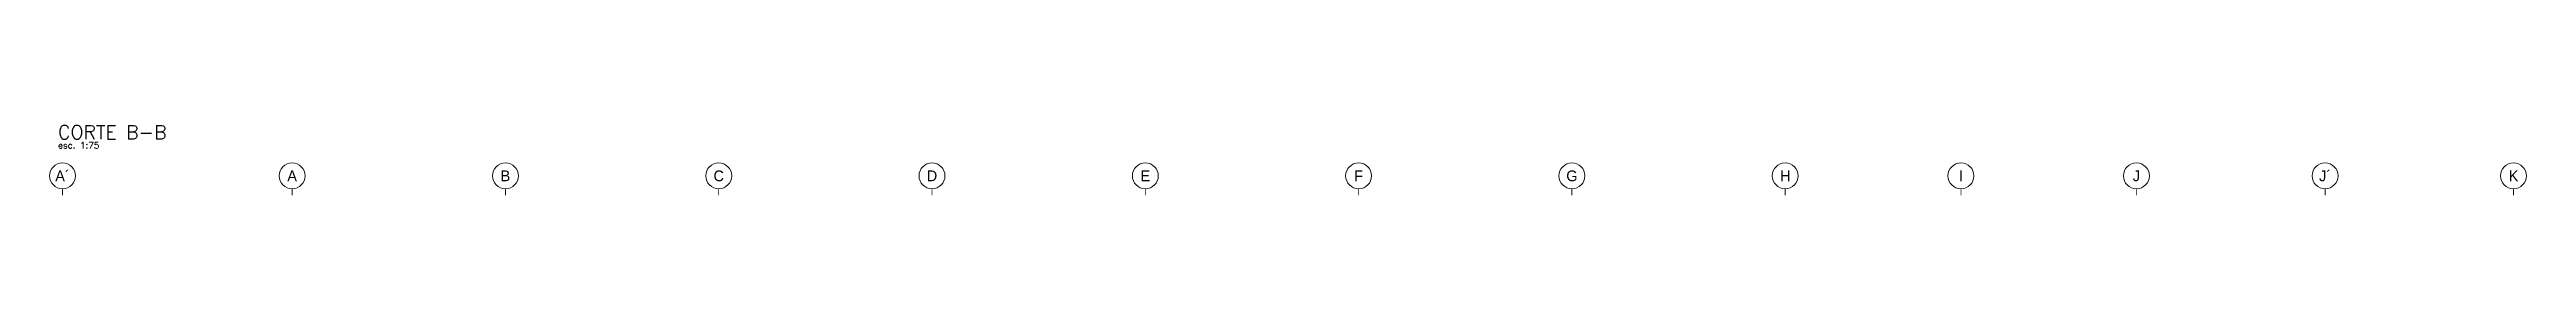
# Model space of a CAD drawing. Header units: metres. Extents: x 177 to 477, y -228 to -48.
# Drawn here: x 340.9 to 398.2, y -105.2 to -103.6 of the extents above; entities that cross this region are included whole.
import ezdxf
from ezdxf.enums import TextEntityAlignment as Align

# ---------------------------------------------------------------- set-up
doc = ezdxf.new("R2010")
doc.units = ezdxf.units.M
doc.linetypes.add('CYPE_RAYAPUNTO', pattern=[0.4125, 0.2025, -0.105, 0, -0.105])
doc.layers.add('EST_EJES', color=160, linetype='Continuous', lineweight=0)
doc.layers.add('LEYENDAS', color=160, linetype='Continuous')
doc.styles.get("Standard").update_dxf_attribs({"font": 'romans.shx'})
doc.styles.add('TX-LOCAL50', font='GOTHIC.TTF', dxfattribs={"height": 0.125})

msp = doc.modelspace()

# ---------------------------------------------------------------- texts
at = {"layer": 'LEYENDAS', "linetype": 'ByBlock', "ltscale": 0.5, "attachment_point": 1}
for s, insert, char_height, width in [('CORTE B-B', (341.0509197, -103.5785073), 0.32, 3.297698454), ('esc. 1:75', (341.0509197, -103.9672461), 0.15, 1.912467655)]:
    msp.add_mtext(s, dxfattribs=dict(at, insert=insert, char_height=char_height, width=width))

# ---------------------------------------------------------------- blocks, each defined once
blk = doc.blocks.new('SIMB EJE EST VER 50')
at = {"const_width": 0.01}
blk.add_lwpolyline([(0, 0.075), (0, 0)], dxfattribs=at)
blk.add_circle((0, 0.225), 0.15)
at = {"style": 'TX-LOCAL50', "width": 0.98}
blk.add_attdef('EJE', text='', height=0.125, dxfattribs=at).set_placement((0, 0.1625), align=Align.CENTER)

# ---------------------------------------------------------------- block references
at = {"layer": 'EST_EJES', "linetype": 'CYPE_RAYAPUNTO'}
ref = msp.add_blockref('SIMB EJE EST VER 50', (341.1552947, -105.2006055), dxfattribs=dict(at, xscale=2, yscale=2, zscale=2))
ref.add_attrib('EJE', 'A´', dxfattribs={"layer": '0', "height": 0.25, "style": 'TX-LOCAL50'}).set_placement((341.1552947, -104.8756055), align=Align.CENTER)
ref = msp.add_blockref('SIMB EJE EST VER 50', (346.4682446, -105.2006055), dxfattribs=dict(at, xscale=2, yscale=2, zscale=2))
ref.add_attrib('EJE', 'A', dxfattribs={"layer": '0', "height": 0.25, "style": 'TX-LOCAL50'}).set_placement((346.4682446, -104.8756055), align=Align.CENTER)
ref = msp.add_blockref('SIMB EJE EST VER 50', (351.4032446, -105.2006055), dxfattribs=dict(at, xscale=2, yscale=2, zscale=2))
ref.add_attrib('EJE', 'B', dxfattribs={"layer": '0', "height": 0.25, "style": 'TX-LOCAL50'}).set_placement((351.4032446, -104.8756055), align=Align.CENTER)
ref = msp.add_blockref('SIMB EJE EST VER 50', (356.3382446, -105.2006055), dxfattribs=dict(at, xscale=2, yscale=2, zscale=2))
ref.add_attrib('EJE', 'C', dxfattribs={"layer": '0', "height": 0.25, "style": 'TX-LOCAL50'}).set_placement((356.3382446, -104.8756055), align=Align.CENTER)
ref = msp.add_blockref('SIMB EJE EST VER 50', (361.2732446, -105.2006055), dxfattribs=dict(at, xscale=2, yscale=2, zscale=2))
ref.add_attrib('EJE', 'D', dxfattribs={"layer": '0', "height": 0.25, "style": 'TX-LOCAL50'}).set_placement((361.2732446, -104.8756055), align=Align.CENTER)
ref = msp.add_blockref('SIMB EJE EST VER 50', (366.2082446, -105.2006055), dxfattribs=dict(at, xscale=2, yscale=2, zscale=2))
ref.add_attrib('EJE', 'E', dxfattribs={"layer": '0', "height": 0.25, "style": 'TX-LOCAL50'}).set_placement((366.2082446, -104.8756055), align=Align.CENTER)
ref = msp.add_blockref('SIMB EJE EST VER 50', (371.1432446, -105.2006055), dxfattribs=dict(at, xscale=2, yscale=2, zscale=2))
ref.add_attrib('EJE', 'F', dxfattribs={"layer": '0', "height": 0.25, "style": 'TX-LOCAL50'}).set_placement((371.1432446, -104.8756055), align=Align.CENTER)
ref = msp.add_blockref('SIMB EJE EST VER 50', (376.0782446, -105.2006055), dxfattribs=dict(at, xscale=2, yscale=2, zscale=2))
ref.add_attrib('EJE', 'G', dxfattribs={"layer": '0', "height": 0.25, "style": 'TX-LOCAL50'}).set_placement((376.0782446, -104.8756055), align=Align.CENTER)
ref = msp.add_blockref('SIMB EJE EST VER 50', (381.0132446, -105.2006055), dxfattribs=dict(at, xscale=2, yscale=2, zscale=2))
ref.add_attrib('EJE', 'H', dxfattribs={"layer": '0', "height": 0.25, "style": 'TX-LOCAL50'}).set_placement((381.0132446, -104.8756055), align=Align.CENTER)
ref = msp.add_blockref('SIMB EJE EST VER 50', (385.0791285, -105.2006055), dxfattribs=dict(at, xscale=2, yscale=2, zscale=2))
ref.add_attrib('EJE', 'I', dxfattribs={"layer": '0', "height": 0.25, "style": 'TX-LOCAL50'}).set_placement((385.0791285, -104.8756055), align=Align.CENTER)
ref = msp.add_blockref('SIMB EJE EST VER 50', (389.138314, -105.2006055), dxfattribs=dict(at, xscale=2, yscale=2, zscale=2))
ref.add_attrib('EJE', 'J', dxfattribs={"layer": '0', "height": 0.25, "style": 'TX-LOCAL50'}).set_placement((389.138314, -104.8756055), align=Align.CENTER)
ref = msp.add_blockref('SIMB EJE EST VER 50', (393.503807, -105.2006055), dxfattribs=dict(at, xscale=2, yscale=2, zscale=2))
ref.add_attrib('EJE', 'J´', dxfattribs={"layer": '0', "height": 0.25, "style": 'TX-LOCAL50'}).set_placement((393.503807, -104.8756055), align=Align.CENTER)
ref = msp.add_blockref('SIMB EJE EST VER 50', (397.863314, -105.2006055), dxfattribs=dict(at, xscale=2, yscale=2, zscale=2))
ref.add_attrib('EJE', 'K', dxfattribs={"layer": '0', "height": 0.25, "style": 'TX-LOCAL50'}).set_placement((397.863314, -104.8756055), align=Align.CENTER)

msp.set_redraw_order([(e.dxf.handle, doc.entitydb.next_handle()) for e in msp.query("TEXT MTEXT ATTDEF DIMENSION ARC_DIMENSION")])  # texts and dimensions are drawn at this point

doc.saveas('drawing.dxf')
